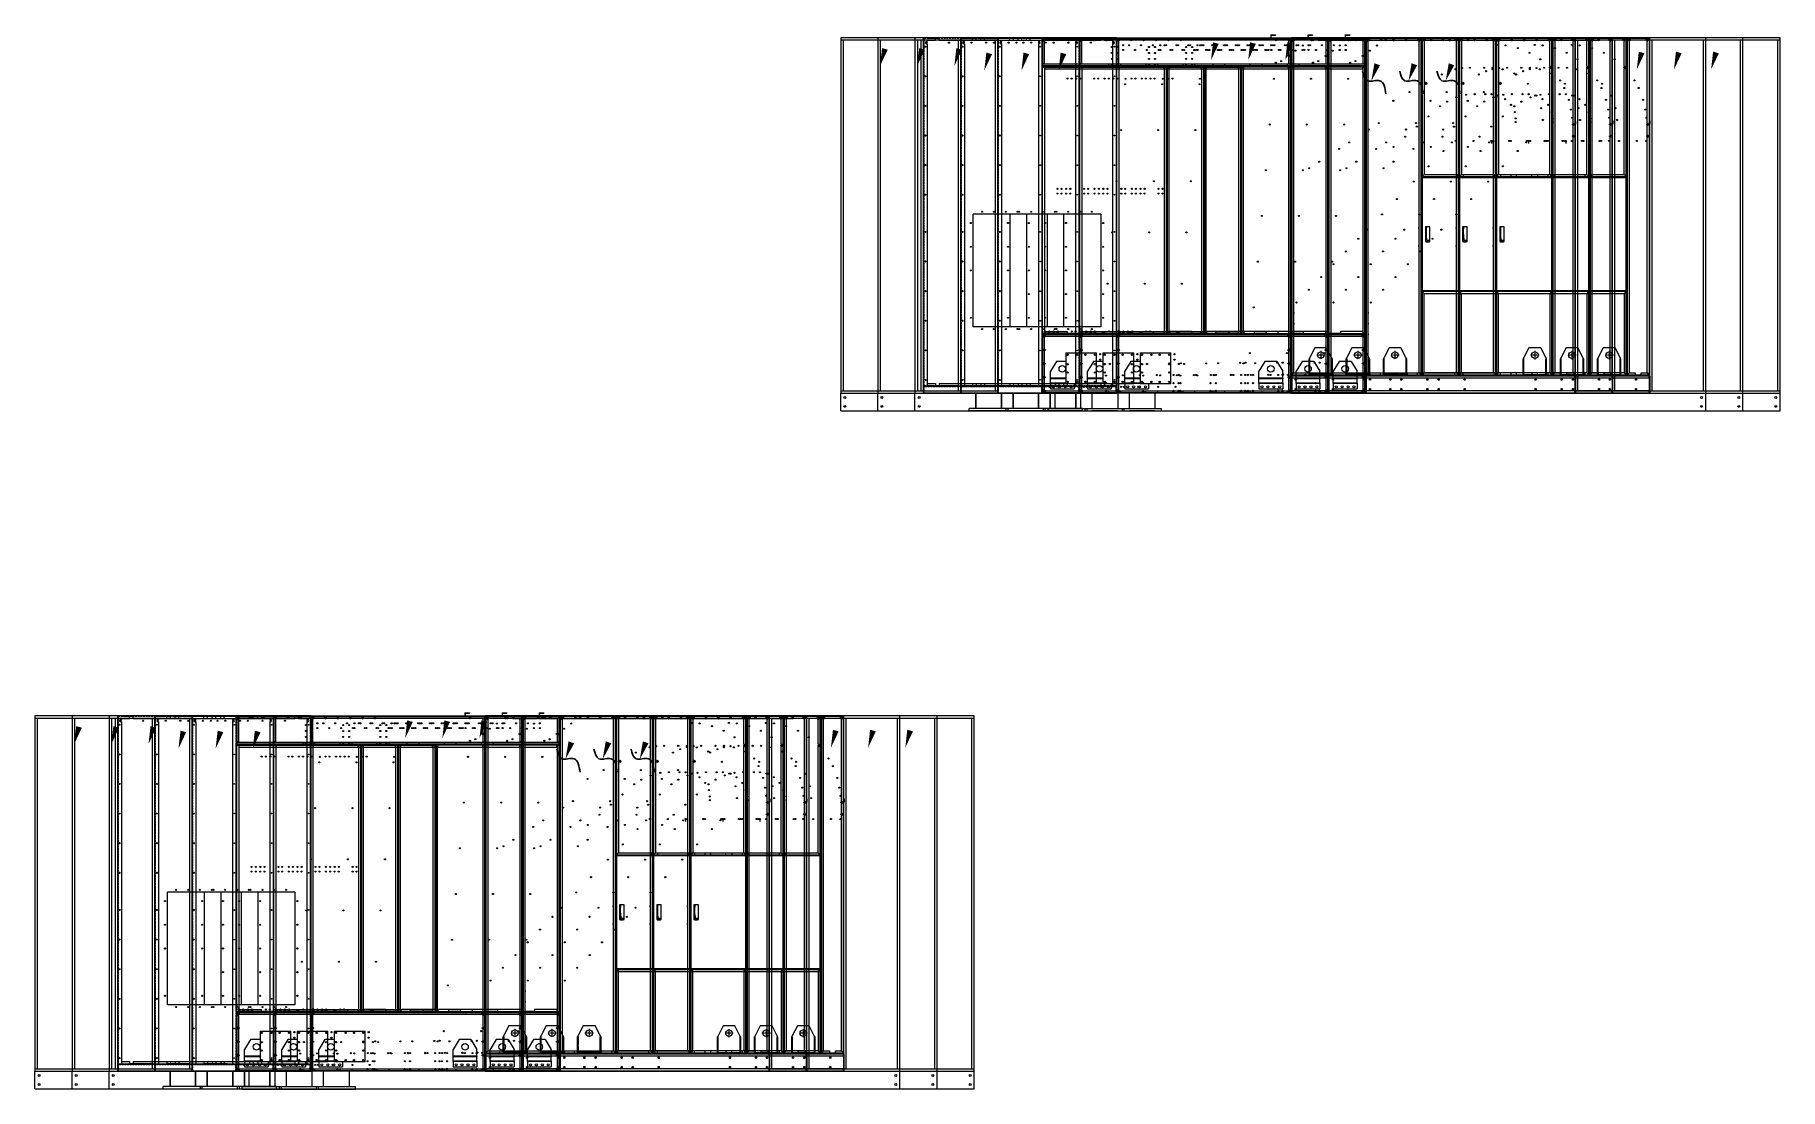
# Model space of a CAD drawing. Header units: millimetres. Extents: x -662366 to 32042, y -139401 to 24090.
# Drawn here: x -662366 to -647639, y -139401 to -130500 of the extents above.
import ezdxf

# ---------------------------------------------------------------- set-up
doc = ezdxf.new("R2010")
doc.units = ezdxf.units.MM
for name, pattern in [('DASHDOT', [18.5, 12, -3, 0.5, -3]), ('DASHED', [15, 12, -3]), ('HIDDEN', [0.375, 0.25, -0.125])]:
    doc.linetypes.add(name, pattern=pattern)
doc.layers.add('냉각탑_dim', color=1, linetype='Continuous')
doc.layers.add('숨은선', color=5, linetype='HIDDEN')

# ---------------------------------------------------------------- blocks, each defined once
blk = doc.blocks.new('457536')
at = {"color": 7, "lineweight": 5}
for p, q in [((114592.520962, 89152.297332), (114550.020962, 89069.297332)), ((114692.520962, 89152.297332), (114592.520962, 89152.297332)), ((114735.020962, 89069.297332), (114692.520962, 89152.297332)), ((114542.520962, 89059.297332), (114542.520962, 88929.797332)), ((114742.520962, 88929.797332), (114742.520962, 89059.297332)), ((114550.020962, 88922.297332), (114735.020962, 88922.297332))]:
    blk.add_line(p, q, dxfattribs=at)
at = {"color": 7, "linetype": 'DASHDOT', "lineweight": 5}
for p, q in [((114642.520962, 89126.047332), (114642.520962, 89054.547332)), ((114678.270962, 89090.297332), (114606.770962, 89090.297332))]:
    blk.add_line(p, q, dxfattribs=at)
at = {"color": 7, "lineweight": 5, "ltscale": 0.09375}
for p, q in [((114542.520962, 89059.297332), (114550.020962, 89059.297332)), ((114742.520962, 89059.297332), (114735.020962, 89059.297332)), ((114550.020962, 88929.797332), (114542.520962, 88929.797332)), ((114550.020962, 88922.297332), (114550.020962, 88929.797332)), ((114735.020962, 88929.797332), (114742.520962, 88929.797332)), ((114735.020962, 88922.297332), (114735.020962, 88929.797332))]:
    blk.add_line(p, q, dxfattribs=at)
at = {"color": 7, "linetype": 'DASHED', "lineweight": 5}
for p, q in [((114548.520962, 89059.297332), (114548.520962, 88929.797332)), ((114736.520962, 88929.797332), (114736.520962, 89059.297332)), ((114550.020962, 88928.297332), (114735.020962, 88928.297332))]:
    blk.add_line(p, q, dxfattribs=at)
at = {"color": 7, "lineweight": 5, "ltscale": 0.125}
for p, q in [((114550.020962, 89059.297332), (114550.020962, 89069.297332)), ((114735.020962, 89069.297332), (114735.020962, 89059.297332))]:
    blk.add_line(p, q, dxfattribs=at)
at = {"color": 7, "linetype": 'DASHED', "lineweight": 5, "ltscale": 0.075}
for p, q in [((114558.520962, 88928.297332), (114558.520962, 88922.297332)), ((114576.520962, 88928.297332), (114576.520962, 88922.297332)), ((114608.520962, 88928.297332), (114608.520962, 88922.297332)), ((114626.520962, 88928.297332), (114626.520962, 88922.297332)), ((114658.520962, 88928.297332), (114658.520962, 88922.297332)), ((114676.520962, 88928.297332), (114676.520962, 88922.297332)), ((114708.520962, 88928.297332), (114708.520962, 88922.297332)), ((114726.520962, 88928.297332), (114726.520962, 88922.297332))]:
    blk.add_line(p, q, dxfattribs=at)
at = {"color": 7, "lineweight": 5}
blk.add_circle((114642.520962, 89090.297332), 27.5, dxfattribs=at)
blk = doc.blocks.new('1')
at = {"lineweight": 20}
for p, q in [((13226, 13878), (11528, 13878)), ((11528, 13878), (11528, 10878)), ((12228, 13858), (11528, 13858)), ((11548, 13858), (11548, 10898)), ((12208, 10898), (12208, 13858)), ((12228, 13878), (12228, 10940)), ((13226, 13878), (13226, 10940)), ((18828, 13878), (17728, 13878)), ((18828, 13858), (17728, 13858)), ((18808, 10898), (18808, 13858)), ((18828, 10878), (18828, 13878)), ((13096, 12390), (12646, 12390)), ((12646, 11440), (12646, 12390)), ((13096, 12390), (13096, 11440)), ((13096, 11440), (12646, 11440)), ((12228, 10940), (13226, 10940)), ((12526, 10940), (12326, 10940)), ((11528, 10898), (12228, 10898)), ((11528, 10878), (12228, 10878)), ((17728, 10898), (18828, 10898)), ((17728, 10878), (18828, 10878)), ((11528, 10729), (18828, 10729))]:
    blk.add_line(p, q, dxfattribs=at)
at = {"color": 0, "lineweight": 20}
for p, q in [((13228, 13878), (12228, 13878)), ((12228, 10878), (12228, 13878)), ((13228, 13878), (13228, 13874)), ((17019, 13008), (17019, 12987)), ((11528, 10730), (11528, 10878)), ((13232, 10878), (12228, 10878)), ((17728, 10878), (17724, 10878)), ((18828, 10729), (18828, 10878))]:
    blk.add_line(p, q, dxfattribs=at)
at = {"color": 5, "lineweight": 20}
for p, q in [((12253, 13848), (12258, 13848)), ((12258, 13858), (12258, 13848)), ((12258, 13858), (12328, 13858)), ((12258, 13858), (12328, 13858)), ((12328, 13858), (12328, 13878)), ((12328, 13876), (12358, 13876)), ((12358, 13858), (12358, 13878)), ((12358, 13858), (12712, 13858)), ((12712, 13858), (12712, 13878)), ((12712, 13876), (12742, 13876)), ((12742, 13858), (12742, 13878)), ((12742, 13858), (13096, 13858)), ((13096, 13858), (13096, 13878)), ((13096, 13876), (13126, 13876)), ((13126, 13858), (13126, 13878)), ((13126, 13858), (13196, 13858)), ((13196, 13858), (13196, 13848)), ((13202, 13848), (13196, 13848)), ((12253, 13828), (12258, 13828)), ((12258, 13828), (12258, 10940)), ((13196, 13828), (13196, 10940)), ((13202, 13828), (13196, 13828)), ((12258, 10960), (12328, 10960)), ((12328, 10960), (12328, 10940)), ((12328, 10942), (12358, 10942)), ((12358, 10960), (12712, 10960)), ((12358, 10960), (12358, 10940)), ((12712, 10960), (12712, 10940)), ((12712, 10942), (12742, 10942)), ((12742, 10960), (13096, 10960)), ((12742, 10960), (12742, 10940)), ((13096, 10960), (13096, 10940)), ((13096, 10942), (13126, 10942)), ((13126, 10960), (13196, 10960)), ((13126, 10960), (13126, 10940))]:
    blk.add_line(p, q, dxfattribs=at)
at = {"color": 7, "lineweight": 20, "ltscale": 0.001111}
for p, q in [((13230, 13874), (13228, 13874)), ((13232, 13858), (13232, 13856)), ((15197, 13904), (15197, 13902)), ((15328, 13874), (15326, 13874)), ((16430, 13874), (16432, 13874)), ((17532, 13874), (17534, 13874)), ((15328, 13839), (15330, 13839)), ((15328, 13836), (15330, 13836)), ((16432, 13841), (16430, 13841)), ((16432, 13838), (16430, 13838)), ((16430, 13836), (16432, 13836)), ((17534, 13841), (17532, 13841)), ((17534, 13838), (17532, 13838)), ((13228, 13641), (13230, 13641)), ((13232, 13660), (13232, 13658)), ((13778, 13638), (13778, 13636)), ((13789, 13638), (13789, 13636)), ((13793, 13636), (13793, 13638)), ((13795, 13636), (13795, 13638)), ((13796, 13638), (13796, 13636)), ((13892, 13638), (13892, 13636)), ((13894, 13636), (13894, 13638)), ((13896, 13636), (13896, 13638)), ((13945, 13638), (13945, 13636)), ((13947, 13638), (13947, 13636)), ((14278, 13632), (14280, 13632)), ((14278, 13605), (14280, 13605)), ((14278, 13602), (14280, 13602)), ((14280, 13584), (14278, 13584)), ((15173, 13638), (15173, 13636)), ((15175, 13636), (15175, 13638)), ((15326, 13641), (15328, 13641)), ((17532, 13079), (17534, 13079)), ((17532, 13032), (17534, 13032)), ((17534, 13030), (17532, 13030)), ((17534, 13029), (17532, 13029)), ((17534, 13029), (17532, 13029)), ((17534, 13026), (17532, 13026)), ((17534, 12990), (17532, 12990)), ((17534, 12987), (17532, 12987)), ((17532, 12874), (17534, 12874)), ((17534, 12873), (17532, 12873)), ((17532, 12861), (17534, 12861)), ((17532, 12859), (17534, 12859)), ((17532, 12858), (17534, 12858)), ((17534, 12856), (17532, 12856)), ((17534, 12855), (17532, 12855)), ((17534, 12855), (17532, 12855)), ((17532, 12852), (17534, 12852)), ((17534, 12851), (17532, 12851)), ((17532, 12849), (17534, 12849)), ((17534, 12837), (17532, 12837)), ((17532, 12767), (17534, 12767)), ((17534, 12756), (17532, 12756)), ((17534, 12752), (17532, 12752)), ((17534, 12751), (17532, 12751)), ((17532, 12239), (17534, 12239)), ((17534, 12238), (17532, 12238)), ((17532, 12238), (17534, 12238)), ((17534, 12236), (17532, 12236)), ((16432, 12168), (16430, 12168)), ((16432, 12163), (16430, 12163)), ((16430, 12143), (16432, 12143)), ((16432, 12093), (16430, 12093)), ((16470, 12159), (16470, 12157)), ((16494, 12157), (16494, 12159)), ((17534, 12168), (17532, 12168)), ((17534, 12163), (17532, 12163)), ((17532, 12143), (17534, 12143)), ((17534, 12093), (17532, 12093)), ((16430, 11709), (16432, 11709)), ((16818, 11740), (16818, 11742)), ((16823, 11740), (16823, 11742)), ((16838, 11742), (16838, 11740)), ((16898, 11740), (16898, 11742)), ((16914, 11742), (16914, 11740)), ((16918, 11742), (16918, 11740)), ((13230, 11374), (13228, 11374)), ((13232, 11358), (13232, 11356)), ((13247, 11378), (13247, 11380)), ((13250, 11378), (13250, 11380)), ((15328, 11374), (15326, 11374)), ((16430, 11334), (16432, 11334)), ((16430, 11329), (16432, 11329)), ((16430, 11314), (16432, 11314)), ((16432, 11224), (16430, 11224)), ((16432, 11209), (16430, 11209)), ((16432, 11204), (16430, 11204)), ((17534, 11337), (17532, 11337)), ((17534, 11336), (17532, 11336)), ((17532, 11334), (17534, 11334)), ((17532, 11329), (17534, 11329)), ((17532, 11314), (17534, 11314)), ((17534, 11224), (17532, 11224)), ((17534, 11209), (17532, 11209)), ((17534, 11204), (17532, 11204)), ((17534, 11204), (17532, 11204)), ((17534, 11199), (17532, 11199)), ((17532, 11189), (17534, 11189)), ((17532, 11184), (17534, 11184)), ((17534, 11049), (17532, 11049)), ((13232, 10900), (13232, 10898)), ((17534, 11044), (17532, 11044)), ((13228, 10881), (13230, 10881)), ((15326, 10881), (15328, 10881))]:
    blk.add_line(p, q, dxfattribs=at)
at = {"color": 7, "lineweight": 20, "ltscale": 0.010278}
for p, q in [((13228, 13874), (13228, 13856)), ((13230, 13856), (13230, 13874)), ((15325, 13856), (15325, 13874)), ((15326, 13874), (15326, 13856)), ((15328, 13856), (15328, 13874)), ((13228, 13660), (13228, 13641)), ((13230, 13641), (13230, 13660)), ((13250, 13636), (13232, 13636)), ((13232, 13634), (13250, 13634)), ((13232, 13632), (13250, 13632)), ((14275, 13636), (14257, 13636)), ((14257, 13634), (14275, 13634)), ((14257, 13632), (14275, 13632)), ((14302, 13636), (14284, 13636)), ((14284, 13634), (14302, 13634)), ((14284, 13632), (14302, 13632)), ((15325, 13636), (15307, 13636)), ((15307, 13634), (15325, 13634)), ((15307, 13632), (15325, 13632)), ((15325, 13641), (15325, 13660)), ((15326, 13660), (15326, 13641)), ((15328, 13641), (15328, 13660)), ((13228, 11374), (13228, 11356)), ((13230, 11356), (13230, 11374)), ((13250, 11381), (13232, 11381)), ((13232, 11380), (13250, 11380)), ((14275, 11381), (14257, 11381)), ((14257, 11380), (14275, 11380)), ((14302, 11381), (14284, 11381)), ((14284, 11380), (14302, 11380)), ((15325, 11381), (15307, 11381)), ((15307, 11380), (15325, 11380)), ((15325, 11356), (15325, 11374)), ((15326, 11374), (15326, 11356)), ((15328, 11356), (15328, 11374)), ((13228, 10900), (13228, 10881)), ((13230, 10881), (13230, 10900)), ((15325, 10881), (15325, 10900)), ((15326, 10900), (15326, 10881)), ((15328, 10881), (15328, 10900))]:
    blk.add_line(p, q, dxfattribs=at)
at = {"color": 7, "lineweight": 20, "ltscale": 0.001944}
for p, q in [((13228, 13856), (13232, 13856)), ((13232, 13874), (13232, 13878)), ((15325, 13874), (15325, 13878)), ((15328, 13856), (15325, 13856)), ((13228, 13660), (13232, 13660)), ((13232, 13641), (13232, 13638)), ((15328, 13660), (15325, 13660)), ((15325, 13641), (15325, 13638)), ((13228, 11356), (13232, 11356)), ((13232, 11374), (13232, 11378)), ((15325, 11374), (15325, 11378)), ((15328, 11356), (15325, 11356)), ((13228, 10900), (13232, 10900)), ((15328, 10900), (15325, 10900)), ((13232, 10881), (13232, 10878)), ((15325, 10881), (15325, 10878))]:
    blk.add_line(p, q, dxfattribs=at)
at = {"color": 7, "lineweight": 20, "ltscale": 0.108889}
for p, q in [((13228, 13856), (13228, 13660)), ((13232, 13856), (13232, 13660)), ((15325, 13660), (15325, 13856)), ((15328, 13660), (15328, 13856))]:
    blk.add_line(p, q, dxfattribs=at)
at = {"color": 7, "lineweight": 20, "ltscale": 0.000833333}
for p, q in [((13232, 13874), (13230, 13874)), ((15325, 13874), (15326, 13874)), ((15330, 13876), (15330, 13874)), ((15334, 13878), (15332, 13878)), ((15332, 13874), (15332, 13876)), ((15332, 13876), (15334, 13876)), ((15334, 13874), (15332, 13874)), ((16429, 13878), (16427, 13878)), ((16427, 13874), (16427, 13876)), ((16427, 13876), (16429, 13876)), ((16427, 13874), (16429, 13874)), ((16429, 13876), (16429, 13874)), ((16430, 13874), (16430, 13876)), ((16432, 13876), (16432, 13874)), ((16436, 13878), (16434, 13878)), ((16434, 13874), (16434, 13876)), ((16434, 13876), (16436, 13876)), ((16436, 13874), (16434, 13874)), ((17531, 13878), (17529, 13878)), ((17529, 13876), (17531, 13876)), ((17529, 13874), (17529, 13876)), ((17529, 13874), (17531, 13874)), ((17529, 13874), (17531, 13874)), ((17531, 13876), (17531, 13874)), ((17532, 13874), (17532, 13876)), ((17534, 13876), (17534, 13874)), ((17538, 13878), (17536, 13878)), ((17536, 13874), (17536, 13876)), ((17536, 13876), (17538, 13876)), ((17538, 13874), (17536, 13874)), ((17536, 13874), (17538, 13874)), ((17727, 13878), (17725, 13878)), ((17725, 13876), (17727, 13876)), ((17725, 13874), (17725, 13876)), ((17725, 13874), (17727, 13874)), ((17727, 13876), (17727, 13874)), ((17728, 13874), (17728, 13876)), ((13232, 13641), (13230, 13641)), ((13232, 13632), (13232, 13634)), ((14275, 13632), (14275, 13634)), ((14284, 13632), (14284, 13634)), ((15325, 13641), (15326, 13641)), ((15325, 13632), (15325, 13634)), ((16432, 12707), (16432, 12705)), ((16434, 12705), (16434, 12707)), ((16436, 12705), (16434, 12705)), ((16434, 12704), (16436, 12704)), ((17529, 12707), (17529, 12705)), ((17531, 12705), (17529, 12705)), ((17529, 12704), (17531, 12704)), ((17531, 12707), (17531, 12705)), ((17532, 12705), (17532, 12707)), ((16432, 11738), (16432, 11736)), ((16436, 11740), (16434, 11740)), ((16434, 11736), (16434, 11738)), ((16434, 11738), (16436, 11738)), ((17531, 11740), (17529, 11740)), ((17529, 11738), (17531, 11738)), ((17531, 11738), (17531, 11736)), ((17532, 11736), (17532, 11738)), ((13232, 11374), (13230, 11374)), ((13232, 11383), (13232, 11381)), ((15325, 11383), (15325, 11381)), ((15325, 11374), (15326, 11374)), ((15330, 11033), (15330, 11031)), ((15332, 11031), (15332, 11033)), ((15334, 11031), (15332, 11031)), ((15332, 11030), (15334, 11030)), ((15334, 11023), (15335, 11023)), ((16427, 11033), (16427, 11031)), ((16429, 11031), (16427, 11031)), ((16427, 11030), (16429, 11030)), ((16429, 11033), (16429, 11031)), ((16430, 11031), (16430, 11033)), ((16432, 11033), (16432, 11031)), ((16434, 11031), (16434, 11033)), ((16436, 11031), (16434, 11031)), ((16434, 11030), (16436, 11030)), ((17531, 11031), (17529, 11031)), ((17529, 11030), (17531, 11030)), ((17531, 11033), (17531, 11031)), ((17532, 11031), (17532, 11033)), ((17534, 11033), (17534, 11031)), ((17536, 11031), (17536, 11033)), ((17538, 11031), (17536, 11031)), ((17536, 11030), (17538, 11030)), ((17725, 11023), (17724, 11023)), ((17725, 11033), (17725, 11031)), ((17727, 11031), (17725, 11031)), ((17725, 11030), (17727, 11030)), ((17727, 11033), (17727, 11031)), ((17728, 11031), (17728, 11033)), ((13232, 10881), (13230, 10881)), ((15325, 10881), (15326, 10881)), ((15334, 10882), (15335, 10882)), ((17725, 10882), (17724, 10882))]:
    blk.add_line(p, q, dxfattribs=at)
at = {"color": 7, "lineweight": 20}
for p, q in [((13232, 13878), (15325, 13878)), ((13232, 13874), (15325, 13874)), ((15191, 13858), (13781, 13858)), ((15330, 13874), (15330, 11033)), ((16427, 13878), (15334, 13878)), ((15334, 13874), (15334, 11033)), ((16427, 13874), (15334, 13874)), ((15350, 13848), (15350, 11050)), ((16410, 11050), (16410, 13849)), ((16427, 11033), (16427, 13874)), ((16430, 11033), (16430, 13874)), ((16432, 13874), (16432, 12707)), ((17529, 13878), (16436, 13878)), ((16436, 13874), (16436, 12707)), ((17529, 13874), (16436, 13874)), ((16452, 13849), (16452, 12724)), ((17529, 12707), (17529, 13874)), ((17532, 12707), (17532, 13874)), ((17534, 13874), (17534, 11033)), ((17538, 13874), (17538, 11033)), ((17554, 13849), (17554, 11050)), ((17725, 11033), (17725, 13874)), ((17728, 11033), (17728, 13874)), ((17748, 10898), (17748, 13858)), ((13228, 11383), (13228, 13632)), ((15325, 13638), (13232, 13638)), ((13232, 11383), (13232, 13632)), ((13248, 13632), (13248, 11409)), ((13250, 13636), (14257, 13636)), ((13250, 13632), (14257, 13632)), ((13250, 13616), (14257, 13616)), ((14258, 13632), (14258, 11383)), ((14275, 13632), (14275, 11383)), ((14278, 13632), (14278, 11383)), ((14280, 13632), (14280, 11383)), ((14284, 13632), (14284, 11383)), ((14300, 11383), (14300, 13632)), ((15307, 13636), (14302, 13636)), ((15307, 13632), (14302, 13632)), ((14302, 13616), (15307, 13616)), ((15308, 13632), (15308, 11383)), ((15325, 11383), (15325, 13632)), ((15328, 11383), (15328, 13632)), ((17708, 11050), (17708, 13039)), ((16432, 12700), (16432, 11744)), ((17530, 12702), (16434, 12702)), ((16436, 12704), (17529, 12704)), ((17529, 12698), (16436, 12698)), ((16436, 12698), (16436, 11745)), ((17529, 11745), (17529, 12698)), ((17532, 11744), (17532, 12700)), ((16434, 11742), (17530, 11742)), ((16436, 11745), (17529, 11745)), ((17529, 11740), (16436, 11740)), ((17529, 11736), (16436, 11736)), ((16452, 11720), (17512, 11720)), ((13232, 11378), (15325, 11378)), ((13232, 11374), (15325, 11374)), ((14257, 11380), (13250, 11380)), ((15297, 11358), (13259, 11358)), ((14302, 11380), (15307, 11380)), ((15332, 11029), (17728, 11029)), ((15332, 11028), (17728, 11028)), ((15334, 11030), (16427, 11030)), ((17724, 11023), (15335, 11023)), ((15335, 11008), (17724, 11008)), ((16436, 11030), (17529, 11030)), ((15325, 10878), (13232, 10878)), ((13335, 10878), (13335, 10750)), ((13552, 10878), (13552, 10750)), ((17724, 10898), (15335, 10898)), ((15335, 10882), (17724, 10882)), ((15335, 10878), (17724, 10878)), ((13278, 10750), (13608, 10750)), ((13278, 10728), (13278, 10750)), ((13278, 10728), (13608, 10728)), ((13551, 10728), (13335, 10728)), ((13608, 10728), (13608, 10750))]:
    blk.add_line(p, q, dxfattribs=at)
at = {"color": 7, "lineweight": 20, "ltscale": 0.009167}
for p, q in [((13232, 13874), (13232, 13858)), ((15308, 13856), (15325, 13856)), ((15325, 13858), (15325, 13874)), ((13248, 13660), (13232, 13660)), ((13232, 13658), (13232, 13641)), ((13788, 13658), (13788, 13641)), ((13888, 13658), (13888, 13641)), ((14668, 13658), (14668, 13641)), ((14768, 13658), (14768, 13641)), ((15308, 13660), (15325, 13660)), ((15325, 13641), (15325, 13658)), ((13232, 11374), (13232, 11358)), ((15325, 11358), (15325, 11374)), ((13232, 10898), (13232, 10881)), ((13788, 10898), (13788, 10881)), ((13888, 10898), (13888, 10881)), ((14668, 10898), (14668, 10881)), ((14768, 10898), (14768, 10881)), ((15325, 10881), (15325, 10898))]:
    blk.add_line(p, q, dxfattribs=at)
at = {"color": 7, "lineweight": 20, "ltscale": 0.003611}
blk.add_line((13238, 13858), (13232, 13858), dxfattribs=at)
at = {"color": 7, "lineweight": 20, "ltscale": 0.003723}
blk.add_line((13232, 13856), (13239, 13856), dxfattribs=at)
at = {"color": 7, "lineweight": 20, "ltscale": 0.104444}
blk.add_line((13248, 13660), (13248, 13848), dxfattribs=at)
at = {"color": 7, "lineweight": 20, "ltscale": 0.046667}
for p, q in [((13342, 13858), (13258, 13858)), ((13446, 13858), (13362, 13858)), ((13657, 13858), (13573, 13858)), ((13761, 13858), (13677, 13858))]:
    blk.add_line(p, q, dxfattribs=at)
at = {"color": 7, "lineweight": 20, "ltscale": 0.048333}
blk.add_line((13553, 13858), (13466, 13858), dxfattribs=at)
at = {"color": 7, "lineweight": 20, "ltscale": 0.0125}
for p, q in [((15157, 13900), (15157, 13878)), ((15159, 13900), (15159, 13878))]:
    blk.add_line(p, q, dxfattribs=at)
at = {"color": 7, "lineweight": 20, "ltscale": 0.020278}
for p, q in [((15160, 13904), (15197, 13904)), ((15160, 13902), (15197, 13902))]:
    blk.add_line(p, q, dxfattribs=at)
at = {"color": 7, "lineweight": 20, "ltscale": 0.063333}
blk.add_line((15325, 13858), (15211, 13858), dxfattribs=at)
at = {"color": 7, "lineweight": 20, "ltscale": 0.066606}
blk.add_line((15308, 13856), (15308, 13736), dxfattribs=at)
at = {"color": 7, "lineweight": 20, "ltscale": 0.003944}
blk.add_line((15325, 13878), (15332, 13878), dxfattribs=at)
at = {"color": 7, "lineweight": 20, "ltscale": 0.003056}
blk.add_line((15325, 13874), (15330, 13874), dxfattribs=at)
at = {"color": 7, "lineweight": 20, "ltscale": 0.000888889}
for p, q in [((15330, 13876), (15332, 13876)), ((15330, 13874), (15332, 13874)), ((15332, 13878), (15332, 13876)), ((15334, 13878), (15334, 13876)), ((16427, 13878), (16427, 13876)), ((16429, 13878), (16429, 13876)), ((16430, 13876), (16429, 13876)), ((16430, 13874), (16429, 13874)), ((16432, 13876), (16434, 13876)), ((16432, 13874), (16434, 13874)), ((16434, 13878), (16434, 13876)), ((16436, 13878), (16436, 13876)), ((17529, 13878), (17529, 13876)), ((17531, 13878), (17531, 13876)), ((17532, 13876), (17531, 13876)), ((17532, 13874), (17531, 13874)), ((17534, 13876), (17536, 13876)), ((17534, 13874), (17536, 13874)), ((17536, 13878), (17536, 13876)), ((17538, 13878), (17538, 13876)), ((17725, 13878), (17725, 13876)), ((17727, 13878), (17727, 13876)), ((17728, 13876), (17727, 13876)), ((17728, 13874), (17727, 13874)), ((13232, 13636), (13232, 13634)), ((14275, 13634), (14275, 13636)), ((14284, 13636), (14284, 13634)), ((15325, 13634), (15325, 13636)), ((17728, 13151), (17730, 13151)), ((16432, 12707), (16434, 12707)), ((16432, 12705), (16434, 12705)), ((16434, 12704), (16434, 12705)), ((16436, 12704), (16436, 12705)), ((17529, 12704), (17529, 12705)), ((17532, 12707), (17531, 12707)), ((17532, 12705), (17531, 12705)), ((17531, 12704), (17531, 12705)), ((16432, 11738), (16434, 11738)), ((16432, 11736), (16434, 11736)), ((16434, 11740), (16434, 11738)), ((17529, 11740), (17529, 11738)), ((17531, 11740), (17531, 11738)), ((17532, 11738), (17531, 11738)), ((17532, 11736), (17531, 11736)), ((13232, 11381), (13232, 11380)), ((13250, 11383), (13248, 11383)), ((14275, 11380), (14275, 11381)), ((14284, 11381), (14284, 11380)), ((15308, 11383), (15307, 11383)), ((15325, 11380), (15325, 11381)), ((15330, 11033), (15332, 11033)), ((15330, 11031), (15332, 11031)), ((15332, 11030), (15332, 11031)), ((15332, 11029), (15332, 11028)), ((15334, 11030), (15334, 11031)), ((16427, 11030), (16427, 11031)), ((16430, 11033), (16429, 11033)), ((16429, 11030), (16429, 11031)), ((16430, 11031), (16429, 11031)), ((16432, 11031), (16434, 11031)), ((16434, 11030), (16434, 11031)), ((17529, 11030), (17529, 11031)), ((17531, 11030), (17531, 11031)), ((17532, 11031), (17531, 11031)), ((17534, 11033), (17536, 11033)), ((17534, 11031), (17536, 11031)), ((17536, 11030), (17536, 11031)), ((17538, 11030), (17538, 11031)), ((17725, 11030), (17725, 11031)), ((17728, 11033), (17727, 11033)), ((17727, 11030), (17727, 11031)), ((17728, 11031), (17727, 11031)), ((17728, 11029), (17728, 11028))]:
    blk.add_line(p, q, dxfattribs=at)
at = {"color": 7, "lineweight": 20, "ltscale": 0.000833349}
for p, q in [((15332, 13874), (15334, 13874)), ((16434, 13874), (16436, 13874))]:
    blk.add_line(p, q, dxfattribs=at)
at = {"color": 7, "lineweight": 20, "ltscale": 0.001722}
for p, q in [((15334, 13874), (15334, 13878)), ((16436, 13874), (16436, 13878)), ((17538, 13874), (17538, 13878)), ((13232, 13632), (13228, 13632)), ((13250, 13632), (13250, 13636)), ((14257, 13632), (14257, 13636)), ((14275, 13632), (14278, 13632)), ((14280, 13632), (14284, 13632)), ((14302, 13636), (14302, 13632)), ((15307, 13636), (15307, 13632)), ((15328, 13632), (15325, 13632)), ((16436, 12707), (16432, 12707)), ((16436, 12707), (16436, 12704)), ((17529, 12707), (17532, 12707)), ((16436, 11736), (16436, 11740)), ((13232, 11383), (13228, 11383)), ((13250, 11383), (13250, 11380)), ((14257, 11383), (14257, 11380)), ((14275, 11383), (14278, 11383)), ((14280, 11383), (14284, 11383)), ((14302, 11380), (14302, 11383)), ((15307, 11380), (15307, 11383)), ((15328, 11383), (15325, 11383)), ((15334, 11033), (15330, 11033)), ((15334, 11033), (15334, 11030)), ((16427, 11033), (16430, 11033)), ((16436, 11033), (16432, 11033)), ((16436, 11033), (16436, 11030)), ((17529, 11033), (17532, 11033)), ((17538, 11033), (17534, 11033)), ((17538, 11033), (17538, 11030)), ((17725, 11033), (17728, 11033))]:
    blk.add_line(p, q, dxfattribs=at)
at = {"color": 7, "lineweight": 20, "ltscale": 0.007922}
blk.add_line((15344, 13864), (15334, 13874), dxfattribs=at)
blk.add_line((15344, 13864), (15334, 13874), dxfattribs=at)
at = {"color": 7, "lineweight": 20, "ltscale": 0.072222}
for p, q in [((15491, 13858), (15361, 13858)), ((13428, 11006), (13298, 11006)), ((13428, 10999), (13298, 10999)), ((13428, 10964), (13298, 10964)), ((13428, 10961), (13298, 10961))]:
    blk.add_line(p, q, dxfattribs=at)
at = {"color": 7, "lineweight": 20, "ltscale": 0.024722}
blk.add_line((15555, 13858), (15511, 13858), dxfattribs=at)
at = {"color": 7, "lineweight": 20, "ltscale": 0.105556}
for p, q in [((15575, 13858), (15765, 13858)), ((15785, 13858), (15975, 13858)), ((15995, 13858), (16185, 13858)), ((16395, 13858), (16205, 13858)), ((16657, 13858), (16467, 13858)), ((16677, 13858), (16867, 13858)), ((16887, 13858), (17077, 13858)), ((17097, 13858), (17287, 13858)), ((17497, 13858), (17307, 13858))]:
    blk.add_line(p, q, dxfattribs=at)
at = {"color": 7, "lineweight": 20, "ltscale": 0.010045}
for p, q in [((16415, 13862), (16427, 13874)), ((16415, 13862), (16427, 13874)), ((16448, 13862), (16436, 13874)), ((16448, 13862), (16436, 13874)), ((17517, 13862), (17529, 13874)), ((17517, 13862), (17529, 13874)), ((17550, 13862), (17538, 13874)), ((17550, 13862), (17538, 13874)), ((17713, 13862), (17725, 13874)), ((17713, 13862), (17725, 13874))]:
    blk.add_line(p, q, dxfattribs=at)
at = {"color": 7, "lineweight": 20, "ltscale": 0.000833318}
blk.add_line((16427, 13874), (16429, 13874), dxfattribs=at)
at = {"color": 7, "lineweight": 20, "ltscale": 0.002889}
for p, q in [((16429, 13878), (16434, 13878)), ((17531, 13878), (17536, 13878))]:
    blk.add_line(p, q, dxfattribs=at)
at = {"color": 7, "lineweight": 20, "ltscale": 0.00315}
for p, q in [((16665, 13859), (16670, 13859)), ((16875, 13859), (16880, 13859))]:
    blk.add_line(p, q, dxfattribs=at)
at = {"color": 7, "lineweight": 20, "ltscale": 0.003136}
for p, q in [((16665, 13857), (16670, 13857)), ((16875, 13857), (16880, 13857))]:
    blk.add_line(p, q, dxfattribs=at)
at = {"color": 7, "lineweight": 20, "ltscale": 0.001812}
for p, q in [((16666, 13855), (16669, 13855)), ((16876, 13855), (16879, 13855))]:
    blk.add_line(p, q, dxfattribs=at)
at = {"color": 7, "lineweight": 20, "ltscale": 0.002485}
blk.add_line((17085, 13855), (17085, 13860), dxfattribs=at)
at = {"color": 7, "lineweight": 20, "ltscale": 0.11685}
blk.add_line((17512, 13639), (17512, 13849), dxfattribs=at)
at = {"color": 7, "lineweight": 20, "ltscale": 0.104333}
for p, q in [((17725, 13878), (17538, 13878)), ((17725, 13874), (17538, 13874)), ((17538, 11030), (17725, 11030))]:
    blk.add_line(p, q, dxfattribs=at)
at = {"color": 7, "lineweight": 20, "ltscale": 0.068889}
blk.add_line((17693, 13858), (17569, 13858), dxfattribs=at)
at = {"color": 7, "lineweight": 20, "ltscale": 0.383698}
blk.add_line((17708, 13158), (17708, 13849), dxfattribs=at)
at = {"color": 7, "lineweight": 20, "ltscale": 0.001843}
blk.add_line((14359, 13814), (14359, 13817), dxfattribs=at)
at = {"color": 7, "lineweight": 20, "ltscale": 0.00282}
for p, q in [((15307, 13729), (15303, 13726)), ((15368, 13773), (15364, 13770)), ((15429, 13817), (15425, 13814)), ((15247, 13685), (15242, 13682))]:
    blk.add_line(p, q, dxfattribs=at)
at = {"color": 7, "lineweight": 20, "ltscale": 0.03146}
blk.add_line((15308, 13716), (15308, 13660), dxfattribs=at)
at = {"color": 7, "lineweight": 20, "ltscale": 0.001373}
for p, q in [((15328, 13761), (15330, 13762)), ((15330, 13729), (15328, 13727)), ((15330, 13725), (15328, 13724))]:
    blk.add_line(p, q, dxfattribs=at)
at = {"color": 7, "lineweight": 20, "ltscale": 0.309167}
for p, q in [((13232, 13658), (13788, 13658)), ((13788, 13641), (13232, 13641)), ((14768, 13658), (15325, 13658)), ((15325, 13641), (14768, 13641)), ((13788, 10881), (13232, 10881)), ((15325, 10881), (14768, 10881))]:
    blk.add_line(p, q, dxfattribs=at)
at = {"color": 7, "lineweight": 20, "ltscale": 0.009389}
for p, q in [((13248, 13632), (13232, 13632)), ((13250, 13632), (13250, 13616)), ((14257, 13616), (14257, 13632)), ((14275, 13632), (14258, 13632)), ((14300, 13632), (14284, 13632)), ((14302, 13616), (14302, 13632)), ((15307, 13616), (15307, 13632)), ((15308, 13632), (15325, 13632)), ((16732, 12707), (16732, 12724)), ((16782, 12724), (16782, 12707)), ((17182, 12724), (17182, 12707)), ((17232, 12707), (17232, 12724)), ((13232, 11383), (13248, 11383)), ((13438, 11400), (13438, 11383)), ((13538, 11400), (13538, 11383)), ((13968, 11400), (13968, 11383)), ((14068, 11400), (14068, 11383)), ((14257, 11383), (14257, 11400)), ((14258, 11383), (14275, 11383)), ((14300, 11383), (14284, 11383)), ((14302, 11400), (14302, 11383)), ((14490, 11400), (14490, 11383)), ((14590, 11400), (14590, 11383)), ((15018, 11400), (15018, 11383)), ((15118, 11400), (15118, 11383)), ((15307, 11400), (15307, 11383)), ((15308, 11383), (15325, 11383)), ((15630, 11050), (15630, 11033)), ((15680, 11050), (15680, 11033)), ((16080, 11050), (16080, 11033)), ((16130, 11050), (16130, 11033)), ((16732, 11050), (16732, 11033)), ((16782, 11033), (16782, 11050)), ((17182, 11050), (17182, 11033)), ((17232, 11033), (17232, 11050)), ((17606, 11050), (17606, 11033)), ((17656, 11033), (17656, 11050))]:
    blk.add_line(p, q, dxfattribs=at)
at = {"color": 7, "lineweight": 20, "ltscale": 0.055556}
for p, q in [((13888, 13641), (13788, 13641)), ((13888, 13641), (13788, 13641)), ((14768, 13641), (14668, 13641)), ((14768, 13641), (14668, 13641)), ((13538, 11383), (13438, 11383)), ((13538, 11383), (13438, 11383)), ((14068, 11383), (13968, 11383)), ((14490, 11383), (14590, 11383)), ((15018, 11383), (15118, 11383)), ((15118, 11383), (15018, 11383)), ((15208, 11146), (15108, 11146)), ((13888, 10881), (13788, 10881)), ((14768, 10881), (14668, 10881))]:
    blk.add_line(p, q, dxfattribs=at)
at = {"color": 7, "lineweight": 20, "ltscale": 0.433333}
for p, q in [((13888, 13658), (14668, 13658)), ((14668, 13641), (13888, 13641)), ((14668, 10881), (13888, 10881))]:
    blk.add_line(p, q, dxfattribs=at)
at = {"color": 7, "lineweight": 20, "ltscale": 0.00115}
for p, q in [((13928, 13638), (13928, 13636)), ((13930, 13638), (13930, 13636))]:
    blk.add_line(p, q, dxfattribs=at)
at = {"color": 7, "lineweight": 20, "ltscale": 0.497241}
blk.add_line((17512, 12724), (17512, 13619), dxfattribs=at)
at = {"color": 7, "lineweight": 20, "ltscale": 0.001525}
for p, q in [((17534, 13636), (17532, 13638)), ((17534, 13632), (17532, 13633)), ((17534, 13581), (17532, 13583))]:
    blk.add_line(p, q, dxfattribs=at)
at = {"color": 7, "lineweight": 20, "ltscale": 0.001266}
for p, q in [((16430, 13500), (16432, 13501)), ((16430, 13496), (16432, 13497)), ((16430, 13454), (16432, 13455))]:
    blk.add_line(p, q, dxfattribs=at)
at = {"color": 7, "lineweight": 20, "ltscale": 0.003197}
blk.add_line((16463, 13498), (16463, 13492), dxfattribs=at)
at = {"color": 7, "lineweight": 20, "ltscale": 0.001476}
for p, q in [((16432, 13193), (16430, 13191)), ((16432, 13189), (16430, 13187)), ((16432, 13140), (16430, 13138))]:
    blk.add_line(p, q, dxfattribs=at)
at = {"color": 7, "lineweight": 20, "ltscale": 0.044669}
blk.add_line((17708, 13058), (17708, 13139), dxfattribs=at)
at = {"color": 7, "lineweight": 20, "ltscale": 0.014944}
blk.add_line((17730, 13178), (17730, 13151), dxfattribs=at)
at = {"color": 7, "lineweight": 20, "ltscale": 0.001596}
for p, q in [((16432, 12765), (16430, 12763)), ((16432, 12760), (16430, 12758)), ((16432, 12710), (16430, 12708))]:
    blk.add_line(p, q, dxfattribs=at)
at = {"color": 7, "lineweight": 20, "ltscale": 0.001632}
blk.add_line((16432, 12705), (16430, 12703), dxfattribs=at)
at = {"color": 7, "lineweight": 20, "ltscale": 0.000750576}
for p, q in [((16432, 12700), (16434, 12700)), ((16434, 12702), (16434, 12700)), ((17530, 12702), (17530, 12700)), ((17532, 12700), (17531, 12700)), ((16432, 11744), (16434, 11744)), ((16434, 11742), (16434, 11743)), ((17530, 11742), (17530, 11743)), ((17532, 11744), (17531, 11744))]:
    blk.add_line(p, q, dxfattribs=at)
at = {"color": 7, "lineweight": 20, "ltscale": 0.000669596}
for p, q in [((16434, 12699), (16434, 12700)), ((17530, 12699), (17530, 12700)), ((16434, 11744), (16434, 11743)), ((17530, 11744), (17530, 11743))]:
    blk.add_line(p, q, dxfattribs=at)
at = {"color": 7, "lineweight": 20, "ltscale": 0.000360535}
for p, q in [((16434, 12700), (16434, 12700)), ((17530, 12700), (17531, 12700)), ((16434, 11744), (16434, 11744)), ((17530, 11744), (17531, 11744))]:
    blk.add_line(p, q, dxfattribs=at)
at = {"color": 7, "lineweight": 20, "ltscale": 0.013278}
for p, q in [((16452, 12724), (16436, 12707)), ((16436, 12707), (16452, 12724)), ((17512, 12724), (17529, 12707)), ((17529, 12707), (17512, 12724)), ((16452, 11720), (16436, 11736)), ((16436, 11736), (16452, 11720)), ((17529, 11736), (17512, 11720)), ((17512, 11720), (17529, 11736)), ((15334, 11033), (15350, 11050)), ((15350, 11050), (15334, 11033)), ((16427, 11033), (16410, 11050)), ((16410, 11050), (16427, 11033)), ((16452, 11050), (16436, 11033)), ((16436, 11033), (16452, 11050)), ((17529, 11033), (17512, 11050)), ((17512, 11050), (17529, 11033)), ((17538, 11033), (17554, 11050)), ((17554, 11050), (17538, 11033)), ((17725, 11033), (17708, 11050)), ((17708, 11050), (17725, 11033))]:
    blk.add_line(p, q, dxfattribs=at)
at = {"color": 7, "lineweight": 20, "ltscale": 0.164944}
for p, q in [((16436, 12707), (16732, 12707)), ((17232, 12707), (17529, 12707)), ((15334, 11033), (15630, 11033)), ((16130, 11033), (16427, 11033)), ((16436, 11033), (16732, 11033)), ((17232, 11033), (17529, 11033))]:
    blk.add_line(p, q, dxfattribs=at)
at = {"color": 7, "lineweight": 20, "ltscale": 0.155556}
for p, q in [((16452, 12724), (16732, 12724)), ((17232, 12724), (17512, 12724)), ((15350, 11050), (15630, 11050)), ((16130, 11050), (16410, 11050)), ((16732, 11050), (16452, 11050)), ((17512, 11050), (17232, 11050))]:
    blk.add_line(p, q, dxfattribs=at)
at = {"color": 7, "lineweight": 20, "ltscale": 0.00139}
for p, q in [((16505, 12702), (16507, 12704)), ((16505, 12702), (16507, 12704)), ((16509, 12702), (16511, 12704)), ((16599, 12702), (16600, 12704))]:
    blk.add_line(p, q, dxfattribs=at)
at = {"color": 7, "lineweight": 20, "ltscale": 0.027778}
for p, q in [((16732, 12707), (16782, 12707)), ((16732, 12707), (16782, 12707)), ((17182, 12707), (17232, 12707)), ((15630, 11033), (15680, 11033)), ((16080, 11033), (16130, 11033)), ((16732, 11033), (16782, 11033)), ((16732, 11033), (16782, 11033)), ((17182, 11033), (17232, 11033)), ((17606, 11033), (17656, 11033))]:
    blk.add_line(p, q, dxfattribs=at)
at = {"color": 7, "lineweight": 20, "ltscale": 0.222222}
for p, q in [((16782, 12724), (17182, 12724)), ((16782, 12707), (17182, 12707)), ((15680, 11050), (16080, 11050)), ((17182, 11050), (16782, 11050)), ((15680, 11033), (16080, 11033)), ((16782, 11033), (17182, 11033))]:
    blk.add_line(p, q, dxfattribs=at)
at = {"color": 7, "lineweight": 20, "ltscale": 0.001849}
for p, q in [((16430, 12602), (16432, 12605)), ((16430, 12602), (16432, 12605)), ((16430, 12596), (16432, 12599)), ((16430, 12477), (16432, 12480))]:
    blk.add_line(p, q, dxfattribs=at)
at = {"color": 7, "lineweight": 20, "ltscale": 0.021667}
for p, q in [((16501, 12284), (16462, 12284)), ((16501, 12168), (16462, 12168)), ((16501, 12163), (16462, 12163))]:
    blk.add_line(p, q, dxfattribs=at)
at = {"color": 7, "lineweight": 20, "ltscale": 0.069444}
for p, q in [((16462, 12284), (16462, 12159)), ((16501, 12159), (16501, 12284))]:
    blk.add_line(p, q, dxfattribs=at)
at = {"color": 7, "lineweight": 20, "ltscale": 0.004167}
for p, q in [((16462, 12159), (16470, 12159)), ((16494, 12159), (16501, 12159)), ((13239, 11358), (13232, 11358)), ((15325, 11358), (15317, 11358)), ((13232, 10898), (13239, 10898)), ((15317, 10898), (15325, 10898))]:
    blk.add_line(p, q, dxfattribs=at)
at = {"color": 7, "lineweight": 20, "ltscale": 0.013333}
for p, q in [((16470, 12157), (16494, 12157)), ((14346, 10898), (14370, 10898))]:
    blk.add_line(p, q, dxfattribs=at)
at = {"color": 7, "lineweight": 20, "ltscale": 0.002222}
for p, q in [((16430, 11868), (16432, 11865)), ((16503, 11742), (16499, 11740))]:
    blk.add_line(p, q, dxfattribs=at)
at = {"color": 7, "lineweight": 20, "ltscale": 0.001571}
for p, q in [((16432, 11778), (16430, 11780)), ((16471, 11740), (16469, 11742))]:
    blk.add_line(p, q, dxfattribs=at)
at = {"color": 7, "lineweight": 20, "ltscale": 0.391}
for p, q in [((16432, 11736), (16432, 11033)), ((16436, 11736), (16436, 11033)), ((17529, 11033), (17529, 11736)), ((17532, 11033), (17532, 11736))]:
    blk.add_line(p, q, dxfattribs=at)
at = {"color": 7, "lineweight": 20, "ltscale": 0.000251392}
for p, q in [((16436, 11740), (16436, 11739)), ((16432, 11033), (16433, 11033)), ((16436, 11030), (16436, 11030)), ((17532, 11033), (17532, 11033))]:
    blk.add_line(p, q, dxfattribs=at)
at = {"color": 7, "lineweight": 20, "ltscale": 0.372222}
for p, q in [((16452, 11050), (16452, 11720)), ((17512, 11720), (17512, 11050))]:
    blk.add_line(p, q, dxfattribs=at)
at = {"color": 7, "lineweight": 20, "ltscale": 0.001283}
blk.add_line((16503, 11742), (16505, 11740), dxfattribs=at)
at = {"color": 7, "lineweight": 20, "ltscale": 0.253333}
for p, q in [((13228, 11356), (13228, 10900)), ((13232, 11356), (13232, 10900)), ((15325, 10900), (15325, 11356)), ((15328, 10900), (15328, 11356))]:
    blk.add_line(p, q, dxfattribs=at)
at = {"color": 7, "lineweight": 20, "ltscale": 0.004279}
for p, q in [((13232, 11356), (13240, 11356)), ((15325, 11356), (15317, 11356)), ((13232, 10900), (13240, 10900)), ((15325, 10900), (15317, 10900))]:
    blk.add_line(p, q, dxfattribs=at)
at = {"color": 7, "lineweight": 20, "ltscale": 0.001453}
blk.add_line((13247, 11356), (13247, 11359), dxfattribs=at)
at = {"color": 7, "lineweight": 20, "ltscale": 0.004182}
blk.add_line((13248, 11390), (13248, 11383), dxfattribs=at)
at = {"color": 7, "lineweight": 20, "ltscale": 0.052833}
for p, q in [((13248, 11253), (13248, 11348)), ((15308, 11348), (15308, 11253)), ((13248, 11138), (13248, 11233)), ((15308, 11233), (15308, 11138)), ((13248, 11023), (13248, 11118)), ((15308, 11118), (15308, 11023)), ((13248, 10908), (13248, 11003)), ((15308, 11003), (15308, 10908))]:
    blk.add_line(p, q, dxfattribs=at)
at = {"color": 7, "lineweight": 20, "ltscale": 0.000339664}
blk.add_line((13249, 11401), (13250, 11401), dxfattribs=at)
at = {"color": 7, "lineweight": 20, "ltscale": 0.002082}
blk.add_line((13250, 11397), (13250, 11401), dxfattribs=at)
at = {"color": 7, "lineweight": 20, "ltscale": 0.003933}
blk.add_line((13250, 11390), (13250, 11383), dxfattribs=at)
at = {"color": 7, "lineweight": 20, "ltscale": 0.104667}
for p, q in [((13438, 11383), (13250, 11383)), ((14068, 11400), (14257, 11400)), ((14257, 11383), (14068, 11383)), ((14490, 11400), (14302, 11400)), ((14302, 11383), (14490, 11383)), ((15307, 11400), (15118, 11400)), ((15118, 11383), (15307, 11383))]:
    blk.add_line(p, q, dxfattribs=at)
at = {"color": 7, "lineweight": 20, "ltscale": 0.003287}
blk.add_line((13250, 11355), (13250, 11361), dxfattribs=at)
at = {"color": 7, "lineweight": 20, "ltscale": 0.008333}
for p, q in [((13262, 11400), (13277, 11400)), ((13335, 11400), (13350, 11400)), ((14917, 10898), (14932, 10898))]:
    blk.add_line(p, q, dxfattribs=at)
at = {"color": 7, "lineweight": 20, "ltscale": 0.010222}
blk.add_line((13297, 11400), (13315, 11400), dxfattribs=at)
at = {"color": 7, "lineweight": 20, "ltscale": 0.037841}
blk.add_line((13370, 11400), (13438, 11400), dxfattribs=at)
at = {"color": 7, "lineweight": 20, "ltscale": 0.109965}
blk.add_line((13538, 11400), (13736, 11400), dxfattribs=at)
at = {"color": 7, "lineweight": 20, "ltscale": 0.238889}
blk.add_line((13968, 11383), (13538, 11383), dxfattribs=at)
at = {"color": 7, "lineweight": 20, "ltscale": 0.001115}
for p, q in [((13728, 11378), (13728, 11380)), ((13755, 11378), (13755, 11380)), ((13758, 11378), (13758, 11380)), ((13759, 11378), (13759, 11380)), ((14369, 11380), (14369, 11378)), ((14369, 11378), (14369, 11380)), ((14979, 11378), (14979, 11380)), ((14979, 11380), (14979, 11378)), ((14983, 11378), (14983, 11380)), ((15009, 11378), (15009, 11380))]:
    blk.add_line(p, q, dxfattribs=at)
at = {"color": 7, "lineweight": 20, "ltscale": 0.004802}
for p, q in [((13736, 11400), (13736, 11391)), ((13752, 11391), (13752, 11400))]:
    blk.add_line(p, q, dxfattribs=at)
at = {"color": 7, "lineweight": 20, "ltscale": 0.120035}
blk.add_line((13752, 11400), (13968, 11400), dxfattribs=at)
at = {"color": 7, "lineweight": 20, "ltscale": 0.237778}
for p, q in [((15018, 11400), (14590, 11400)), ((14590, 11383), (15018, 11383))]:
    blk.add_line(p, q, dxfattribs=at)
at = {"color": 7, "lineweight": 20, "ltscale": 0.144444}
for p, q in [((13428, 11218), (13688, 11218)), ((13428, 11218), (13428, 10958)), ((13688, 10958), (13688, 11218)), ((13688, 10958), (13428, 10958))]:
    blk.add_line(p, q, dxfattribs=at)
at = {"color": 7, "lineweight": 20, "ltscale": 0.002633}
for p, q in [((13446, 11204), (13441, 11204)), ((13526, 11204), (13521, 11204)), ((13596, 11204), (13591, 11204)), ((13676, 11204), (13671, 11204))]:
    blk.add_line(p, q, dxfattribs=at)
at = {"color": 7, "lineweight": 20, "ltscale": 0.053832}
for p, q in [((13348, 11146), (13298, 11063)), ((15108, 11146), (15058, 11063)), ((15208, 11146), (15258, 11063))]:
    blk.add_line(p, q, dxfattribs=at)
at = {"color": 7, "lineweight": 20, "ltscale": 0.031187}
for p, q in [((13298, 11006), (13298, 11063)), ((15058, 11006), (15058, 11063)), ((15258, 11006), (15258, 11063))]:
    blk.add_line(p, q, dxfattribs=at)
at = {"color": 7, "lineweight": 20, "ltscale": 0.044444}
blk.add_line((13428, 11146), (13348, 11146), dxfattribs=at)
at = {"color": 7, "lineweight": 20, "ltscale": 1.31094e-06}
blk.add_line((13713, 11162), (13713, 11162), dxfattribs=at)
at = {"color": 7, "lineweight": 20, "ltscale": 0.028889}
for p, q in [((17554, 11050), (17606, 11050)), ((17656, 11050), (17708, 11050))]:
    blk.add_line(p, q, dxfattribs=at)
for p, q in [((12228, 10938), (12228, 10878)), ((13226, 10938), (12228, 10938)), ((13226, 10938), (13226, 10878)), ((13226, 10920), (13226, 10878)), ((13226, 10878), (12228, 10878))]:
    blk.add_line(p, q)
at = {"color": 7, "lineweight": 20, "ltscale": 0.003143}
blk.add_line((13248, 11010), (13248, 11015), dxfattribs=at)
at = {"color": 7, "lineweight": 20, "ltscale": 0.003919}
for p, q in [((13298, 10999), (13298, 11006)), ((15058, 10999), (15058, 11006)), ((15258, 11006), (15258, 10999))]:
    blk.add_line(p, q, dxfattribs=at)
at = {"color": 7, "lineweight": 20, "ltscale": 0.019545}
for p, q in [((13298, 10964), (13298, 10999)), ((15058, 10964), (15058, 10999)), ((15258, 10964), (15258, 10999))]:
    blk.add_line(p, q, dxfattribs=at)
at = {"color": 7, "lineweight": 20, "ltscale": 0.001959}
for p, q in [((13298, 10961), (13298, 10964)), ((15058, 10961), (15058, 10964)), ((15258, 10964), (15258, 10961))]:
    blk.add_line(p, q, dxfattribs=at)
at = {"color": 7, "lineweight": 20, "ltscale": 0.025612}
for p, q in [((13298, 10961), (13298, 10915)), ((15058, 10961), (15058, 10915)), ((15258, 10961), (15258, 10915))]:
    blk.add_line(p, q, dxfattribs=at)
at = {"color": 7, "lineweight": 20, "ltscale": 0.111111}
for p, q in [((13298, 10915), (13498, 10915)), ((15258, 11006), (15058, 11006)), ((15258, 10999), (15058, 10999)), ((15258, 10964), (15058, 10964)), ((15258, 10961), (15058, 10961)), ((15058, 10915), (15258, 10915))]:
    blk.add_line(p, q, dxfattribs=at)
at = {"color": 7, "lineweight": 20, "ltscale": 0.023889}
blk.add_line((13498, 10958), (13498, 10915), dxfattribs=at)
at = {"color": 7, "lineweight": 20, "ltscale": 0.001778}
for p, q in [((15330, 11023), (15334, 11023)), ((17728, 11023), (17725, 11023)), ((15330, 10882), (15334, 10882)), ((17728, 10882), (17725, 10882))]:
    blk.add_line(p, q, dxfattribs=at)
at = {"color": 7, "lineweight": 20, "ltscale": 0.078111}
for p, q in [((15330, 10882), (15330, 11023)), ((15334, 10882), (15334, 11023)), ((17724, 11023), (17724, 10882)), ((17725, 11023), (17725, 10882)), ((17728, 11023), (17728, 10882))]:
    blk.add_line(p, q, dxfattribs=at)
at = {"color": 7, "lineweight": 20, "ltscale": 0.002611}
for p, q in [((15335, 11028), (15335, 11023)), ((17724, 11028), (17724, 11023)), ((15335, 10878), (15335, 10882)), ((17724, 10878), (17724, 10882))]:
    blk.add_line(p, q, dxfattribs=at)
at = {"color": 7, "lineweight": 20, "ltscale": 0.0085}
for p, q in [((15335, 11023), (15335, 11008)), ((17724, 11008), (17724, 11023)), ((15335, 10898), (15335, 10882)), ((17724, 10882), (17724, 10898))]:
    blk.add_line(p, q, dxfattribs=at)
at = {"color": 7, "lineweight": 20, "ltscale": 0.061111}
blk.add_line((15335, 11008), (15335, 10898), dxfattribs=at)
at = {"color": 7, "lineweight": 20, "ltscale": 0.000221166}
blk.add_line((15929, 11029), (15929, 11030), dxfattribs=at)
at = {"color": 7, "lineweight": 20, "ltscale": 0.000222108}
for p, q in [((15930, 11029), (15930, 11030)), ((16183, 11029), (16183, 11030)), ((17630, 11029), (17630, 11030))]:
    blk.add_line(p, q, dxfattribs=at)
at = {"color": 7, "lineweight": 20, "ltscale": 0.005556}
for p, q in [((15940, 11029), (15930, 11029)), ((16183, 11029), (16173, 11029)), ((17387, 11029), (17377, 11029)), ((17630, 11029), (17620, 11029)), ((13778, 10898), (13788, 10898))]:
    blk.add_line(p, q, dxfattribs=at)
at = {"color": 7, "lineweight": 20, "ltscale": 0.000222112}
for p, q in [((15940, 11029), (15940, 11030)), ((16173, 11029), (16173, 11030)), ((17620, 11029), (17620, 11030))]:
    blk.add_line(p, q, dxfattribs=at)
at = {"color": 7, "lineweight": 20, "ltscale": 0.129444}
for p, q in [((16173, 11029), (15940, 11029)), ((17620, 11029), (17387, 11029))]:
    blk.add_line(p, q, dxfattribs=at)
at = {"color": 7, "lineweight": 20, "ltscale": 0.006061}
for p, q in [((16161, 10990), (16171, 10990)), ((17387, 10990), (17398, 10990))]:
    blk.add_line(p, q, dxfattribs=at)
at = {"color": 7, "lineweight": 20, "ltscale": 0.00606}
for p, q in [((16171, 10915), (16161, 10915)), ((17398, 10915), (17387, 10915))]:
    blk.add_line(p, q, dxfattribs=at)
at = {"color": 7, "lineweight": 20, "ltscale": 0.000222118}
blk.add_line((17377, 11029), (17377, 11030), dxfattribs=at)
at = {"color": 7, "lineweight": 20, "ltscale": 0.000222122}
blk.add_line((17387, 11029), (17387, 11030), dxfattribs=at)
at = {"color": 7, "lineweight": 20, "ltscale": 0.038278}
for p, q in [((17538, 11033), (17606, 11033)), ((17656, 11033), (17725, 11033))]:
    blk.add_line(p, q, dxfattribs=at)
at = {"color": 0, "ltscale": 30}
for p, q in [((12669, 10878), (12669, 10750)), ((12885, 10878), (12885, 10750))]:
    blk.add_line(p, q, dxfattribs=at)
at = {"color": 7, "lineweight": 20, "ltscale": 0.277222}
blk.add_line((13259, 10898), (13758, 10898), dxfattribs=at)
at = {"color": 7, "lineweight": 20, "ltscale": 0.243333}
blk.add_line((13888, 10898), (14326, 10898), dxfattribs=at)
at = {"color": 7, "lineweight": 20, "ltscale": 0.154444}
blk.add_line((14390, 10898), (14668, 10898), dxfattribs=at)
at = {"color": 7, "lineweight": 20, "ltscale": 0.071389}
blk.add_line((14768, 10898), (14897, 10898), dxfattribs=at)
at = {"color": 7, "lineweight": 20, "ltscale": 0.191944}
blk.add_line((14952, 10898), (15297, 10898), dxfattribs=at)
at = {"color": 7, "lineweight": 15}
for p, q in [((12611, 10728), (12611, 10750)), ((12941, 10750), (12611, 10750)), ((12941, 10728), (12611, 10728)), ((12941, 10728), (12941, 10750))]:
    blk.add_line(p, q, dxfattribs=at)
at = {"color": 7, "lineweight": 20}
for centre, radius in [((13248, 13858), 4.5), ((13248, 13858), 3), ((13352, 13858), 4.5), ((13352, 13858), 3), ((13456, 13858), 4.5), ((13456, 13858), 3), ((13563, 13858), 4.5), ((13563, 13858), 3), ((13667, 13858), 4.5), ((13667, 13858), 3), ((13771, 13858), 4.5), ((13771, 13858), 3), ((15201, 13858), 4.5), ((15201, 13858), 3), ((15351, 13858), 4.5), ((15351, 13858), 3), ((15501, 13858), 4.5), ((15501, 13858), 3), ((15565, 13858), 4.5), ((15565, 13858), 3), ((15775, 13858), 4.5), ((15775, 13858), 3), ((15985, 13858), 4.5), ((15985, 13858), 3), ((16195, 13858), 4.5), ((16195, 13858), 3), ((16405, 13858), 4.5), ((16405, 13858), 3), ((16457, 13858), 4.5), ((16457, 13858), 3), ((16667, 13858), 4.5), ((16667, 13858), 3), ((16877, 13858), 4.5), ((16877, 13858), 3), ((17087, 13858), 4.5), ((17087, 13858), 3), ((17297, 13858), 4.5), ((17297, 13858), 3), ((17507, 13858), 4.5), ((17507, 13858), 3), ((17559, 13858), 4.5), ((17559, 13858), 3), ((17703, 13858), 4.5), ((17703, 13858), 3), ((13816, 13801), 4.5), ((13816, 13751), 4.5), ((13816, 13701), 4.5), ((13816, 13801), 3), ((13816, 13751), 3), ((13816, 13701), 3), ((13867, 13801), 4.5), ((13867, 13751), 4.5), ((13867, 13701), 4.5), ((13867, 13801), 3), ((13867, 13751), 3), ((13867, 13701), 3), ((13912, 13816), 4.5), ((13912, 13776), 4.5), ((13912, 13816), 3), ((13912, 13776), 3), ((13962, 13816), 4.5), ((13962, 13816), 3), ((14012, 13776), 4.5), ((14012, 13776), 3), ((14062, 13816), 4.5), ((14062, 13816), 3), ((14112, 13776), 4.5), ((14112, 13776), 3), ((14162, 13816), 4.5), ((14162, 13816), 3), ((14212, 13776), 4.5), ((14212, 13776), 3), ((14262, 13816), 4.5), ((14262, 13816), 3), ((14312, 13776), 4.5), ((14312, 13776), 3), ((14362, 13816), 4.5), ((14362, 13816), 3), ((14412, 13776), 4.5), ((14412, 13776), 3), ((14462, 13816), 4.5), ((14462, 13816), 3), ((14512, 13776), 4.5), ((14512, 13776), 3), ((14562, 13816), 4.5), ((14562, 13816), 3), ((14612, 13776), 4.5), ((14612, 13776), 3), ((14662, 13816), 4.5), ((14662, 13816), 3), ((14712, 13776), 4.5), ((14712, 13776), 3), ((14762, 13816), 4.5), ((14762, 13816), 3), ((14812, 13776), 4.5), ((14812, 13776), 3), ((14862, 13816), 4.5), ((14862, 13816), 3), ((14912, 13776), 4.5), ((14912, 13776), 3), ((14962, 13816), 4.5), ((14962, 13816), 3), ((15012, 13776), 4.5), ((15012, 13776), 3), ((15062, 13816), 4.5), ((15062, 13816), 3), ((15112, 13776), 4.5), ((15112, 13776), 3), ((15162, 13816), 4.5), ((15162, 13776), 4.5), ((15162, 13816), 3), ((15162, 13776), 3), ((15306, 13726), 4.5), ((15306, 13726), 3), ((15367, 13770), 4.5), ((15367, 13770), 3), ((15427, 13814), 4.5), ((15427, 13814), 3), ((17071, 13819), 4.5), ((17071, 13819), 3), ((17138, 13815), 4.5), ((17138, 13815), 3), ((17242, 13792), 4.5), ((17242, 13792), 3), ((17341, 13753), 4.5), ((17341, 13753), 3), ((17432, 13698), 4.5), ((17432, 13698), 3), ((13816, 13651), 4.5), ((13816, 13651), 3), ((13867, 13651), 4.5), ((13867, 13651), 3), ((15200, 13669), 4.5), ((15200, 13669), 3), ((15245, 13682), 4.5), ((15245, 13682), 3), ((16600, 13569), 4.5), ((16600, 13569), 3), ((16661, 13597), 4.5), ((16661, 13597), 3), ((16716, 13614), 4.5), ((16716, 13614), 3), ((16772, 13623), 4.5), ((16772, 13623), 3), ((16838, 13626), 4.5), ((16838, 13626), 3), ((16958, 13626), 4.5), ((16958, 13626), 3), ((17030, 13626), 4.5), ((17030, 13626), 3), ((17114, 13613), 4.5), ((17114, 13613), 3), ((17211, 13578), 4.5), ((17211, 13578), 3), ((17513, 13629), 4.5), ((17513, 13629), 3), ((13442, 13535), 4.5), ((13442, 13535), 3), ((13477, 13535), 4.5), ((13477, 13535), 3), ((13515, 13535), 4.5), ((13515, 13535), 3), ((13550, 13535), 4.5), ((13550, 13535), 3), ((13668, 13535), 4.5), ((13668, 13535), 3), ((13701, 13535), 4.5), ((13701, 13535), 3), ((13928, 13487), 4.5), ((13928, 13487), 3), ((13932, 13533), 4.5), ((13932, 13533), 3), ((15183, 13533), 4.5), ((15183, 13533), 3), ((16328, 13421), 4.5), ((16328, 13421), 3), ((16464, 13495), 10), ((16464, 13495), 3), ((16806, 13398), 4.5), ((16878, 13403), 4.5), ((16878, 13403), 3), ((16968, 13403), 4.5), ((16968, 13403), 3), ((17020, 13403), 4.5), ((17020, 13403), 3), ((17326, 13491), 4.5), ((17326, 13491), 3), ((17599, 13519), 4.5), ((17599, 13519), 3), ((17635, 13455), 4.5), ((17635, 13455), 3), ((16192, 13347), 4.5), ((16192, 13347), 3), ((16586, 13301), 4.5), ((16586, 13301), 3), ((16645, 13340), 4.5), ((16645, 13340), 3), ((16723, 13376), 4.5), ((16723, 13376), 3), ((16806, 13398), 3), ((17075, 13392), 4.5), ((17075, 13392), 3), ((17136, 13361), 4.5), ((17136, 13361), 3), ((17185, 13313), 4.5), ((17185, 13313), 3), ((17216, 13252), 4.5), ((17216, 13252), 3), ((17399, 13391), 4.5), ((17399, 13391), 3), ((17440, 13285), 4.5), ((17440, 13285), 3), ((17673, 13355), 4.5), ((17673, 13355), 3), ((17690, 13273), 4.5), ((17690, 13273), 3), ((15149, 13147), 4.5), ((15149, 13147), 3), ((15985, 13105), 4.5), ((15985, 13105), 3), ((16069, 13159), 4.5), ((16069, 13159), 3), ((16390, 13129), 4.5), ((16390, 13129), 3), ((16488, 13215), 4.5), ((16488, 13215), 3), ((17224, 13198), 4.5), ((17224, 13167), 4.5), ((17224, 13198), 3), ((17224, 13167), 3), ((17453, 13185), 4.5), ((17453, 13185), 3), ((17701, 13204), 4.5), ((17701, 13204), 3), ((17706, 13148), 4.5), ((17706, 13148), 3), ((13894, 13100), 4.5), ((13894, 13100), 3), ((15818, 12996), 4.5), ((15818, 12996), 3), ((16194, 12958), 4.5), ((16194, 12958), 3), ((16292, 13044), 4.5), ((16292, 13044), 3), ((16686, 12996), 4.5), ((16686, 12996), 3), ((16719, 13008), 4.5), ((16719, 13008), 3), ((16869, 13008), 4.5), ((16869, 13008), 3), ((17019, 13008), 4.5), ((17019, 13008), 3), ((17169, 13008), 4.5), ((17169, 13008), 3), ((17319, 13008), 4.5), ((17319, 13008), 3), ((17469, 13008), 4.5), ((17469, 13008), 3), ((17619, 13008), 4.5), ((17619, 13008), 3), ((17699, 13008), 4.5), ((17699, 13008), 3), ((17706, 13048), 4.5), ((17706, 13048), 3), ((15566, 12833), 4.5), ((15566, 12833), 3), ((15734, 12941), 4.5), ((15734, 12941), 3), ((16614, 12923), 4.5), ((16614, 12923), 3), ((13856, 12668), 4.5), ((13856, 12668), 3), ((15115, 12761), 4.5), ((15115, 12761), 3), ((15482, 12778), 4.5), ((15482, 12778), 3), ((16364, 12665), 4.5), ((16364, 12665), 3), ((16489, 12794), 4.5), ((16489, 12794), 3), ((13357, 12564), 4.5), ((13357, 12604), 4.5), ((13357, 12604), 3), ((13357, 12564), 3), ((13392, 12564), 4.5), ((13392, 12604), 4.5), ((13392, 12604), 3), ((13392, 12564), 3), ((13431, 12604), 4.5), ((13430, 12564), 4.5), ((13430, 12564), 3), ((13431, 12604), 3), ((13466, 12604), 4.5), ((13465, 12564), 4.5), ((13465, 12564), 3), ((13466, 12604), 3), ((13583, 12564), 4.5), ((13583, 12604), 4.5), ((13583, 12604), 3), ((13583, 12564), 3), ((13616, 12564), 4.5), ((13616, 12604), 4.5), ((13616, 12604), 3), ((13616, 12564), 3), ((16221, 12517), 4.5), ((16221, 12517), 3), ((15081, 12375), 4.5), ((15081, 12375), 3), ((16096, 12388), 4.5), ((16096, 12388), 3), ((13818, 12236), 4.5), ((13818, 12236), 3), ((15970, 12259), 4.5), ((15970, 12259), 3), ((15791, 12075), 4.5), ((15791, 12075), 3), ((15896, 12182), 4.5), ((15896, 12182), 3), ((15048, 11989), 4.5), ((15048, 11989), 3), ((15687, 11967), 4.5), ((15687, 11967), 3), ((13780, 11803), 4.5), ((13780, 11803), 3), ((15583, 11859), 4.5), ((15583, 11859), 3), ((15374, 11644), 4.5), ((15374, 11644), 3), ((15478, 11752), 4.5), ((15478, 11752), 3), ((15014, 11603), 4.5), ((15014, 11603), 3), ((13249, 11358), 4.5), ((13249, 11358), 3), ((13252, 11400), 4.5), ((13252, 11400), 3), ((13287, 11400), 4.5), ((13287, 11400), 3), ((13325, 11400), 4.5), ((13325, 11400), 3), ((13360, 11400), 4.5), ((13360, 11400), 3), ((13478, 11400), 4.5), ((13478, 11400), 3), ((13511, 11400), 4.5), ((13511, 11400), 3), ((13744, 11391), 4.5), ((13744, 11391), 3), ((15307, 11358), 4.5), ((15307, 11358), 3), ((13249, 11243), 4.5), ((13249, 11243), 3), ((13443, 11203), 5.5), ((13443, 11203), 3), ((13523, 11203), 5.5), ((13523, 11203), 3), ((13593, 11203), 5.5), ((13593, 11203), 3), ((13673, 11203), 5.5), ((13673, 11203), 3), ((13718, 11208), 5), ((13718, 11208), 3.5), ((14980, 11217), 4.5), ((14980, 11217), 3), ((15307, 11243), 4.5), ((15307, 11243), 3), ((13249, 11128), 4.5), ((13249, 11128), 3), ((13398, 11084), 27.5), ((13443, 11123), 5.5), ((13443, 11053), 5.5), ((13673, 11123), 5.5), ((13673, 11053), 5.5), ((13673, 11123), 3), ((13673, 11053), 3), ((13718, 11162), 5), ((13718, 11162), 3.5), ((13754, 11125), 4.5), ((13754, 11125), 3), ((13799, 11125), 4.5), ((13799, 11125), 3), ((14299, 11130), 4.5), ((14299, 11130), 3), ((14399, 11131), 4.5), ((14399, 11131), 3), ((14899, 11135), 4.5), ((14899, 11135), 3), ((14944, 11136), 4.5), ((14944, 11136), 3), ((15158, 11084), 27.5), ((15307, 11128), 4.5), ((15307, 11128), 3), ((13249, 11013), 4.5), ((13249, 10898), 4.5), ((13249, 11013), 3), ((13249, 10898), 3), ((13291, 10932), 4.5), ((13291, 10932), 3), ((13323, 10932), 9), ((13373, 10932), 9), ((13423, 10932), 9), ((13443, 10973), 5.5), ((13473, 10932), 9), ((13523, 10973), 5.5), ((13523, 10973), 3), ((13581, 10932), 4.5), ((13581, 10932), 3), ((13593, 10973), 5.5), ((13593, 10973), 3), ((13673, 10973), 5.5), ((13673, 10973), 3), ((13726, 10932), 4.5), ((13726, 10932), 3), ((13767, 11027), 4.5), ((13767, 11028), 3), ((13768, 10963), 4.5), ((13768, 10898), 4.5), ((13768, 10963), 3), ((13768, 10898), 3), ((13910, 11029), 4.5), ((13910, 11029), 3), ((14052, 11030), 4.5), ((14052, 11030), 3), ((14195, 11031), 4.5), ((14195, 11031), 3), ((14336, 10963), 4.5), ((14336, 10898), 4.5), ((14337, 11032), 4.5), ((14336, 10963), 3), ((14336, 10898), 3), ((14337, 11032), 3), ((14381, 11032), 4.5), ((14380, 10963), 4.5), ((14380, 10898), 4.5), ((14380, 10963), 3), ((14380, 10898), 3), ((14381, 11032), 3), ((14528, 11032), 4.5), ((14528, 11032), 3), ((14675, 11033), 4.5), ((14675, 11033), 3), ((14822, 11034), 4.5), ((14822, 11034), 3), ((14907, 11032), 4.5), ((14907, 10963), 4.5), ((14907, 10898), 4.5), ((14907, 11032), 3), ((14907, 10963), 3), ((14907, 10898), 3), ((14942, 11032), 4.5), ((14942, 10963), 4.5), ((14942, 10898), 4.5), ((14942, 11032), 3), ((14942, 10963), 3), ((14942, 10898), 3), ((15083, 10932), 9), ((15133, 10932), 9), ((15183, 10932), 9), ((15233, 10932), 9), ((15263, 11036), 4.5), ((15263, 11036), 3), ((15307, 11013), 4.5), ((15307, 10898), 4.5), ((15307, 11013), 3), ((15307, 10898), 3), ((15368, 10993), 6), ((15368, 10913), 6), ((15946, 10993), 6), ((15946, 10913), 6), ((16166, 10993), 6), ((16166, 10913), 6), ((17393, 10993), 6), ((17393, 10913), 6), ((17613, 10993), 6), ((17613, 10913), 6)]:
    blk.add_circle(centre, radius, dxfattribs=at)
at = {"lineweight": 20}
for centre, radius in [((12243, 13804), 4.5), ((12243, 13804), 3), ((12252, 13838), 4.5), ((12442, 13838), 4.5), ((12632, 13838), 4.5), ((12822, 13838), 4.5), ((13012, 13838), 4.5), ((13202, 13838), 4.5), ((13211, 13804), 3), ((12243, 13554), 4.5), ((12243, 13554), 3), ((13211, 13554), 3), ((12243, 13304), 4.5), ((12243, 13304), 3), ((13211, 13304), 3), ((12243, 13054), 4.5), ((12243, 13054), 3), ((13211, 13054), 3), ((12243, 12804), 4.5), ((12243, 12804), 3), ((13211, 12804), 3), ((12243, 12554), 4.5), ((12243, 12554), 3), ((13211, 12554), 3), ((12721, 12410), 4.5), ((12821, 12410), 4.5), ((12921, 12410), 4.5), ((13021, 12410), 4.5), ((12243, 12240), 4.5), ((12243, 12240), 3), ((12626, 12315), 4.5), ((13116, 12315), 4.5), ((13211, 12240), 3), ((12626, 12115), 4.5), ((13116, 12115), 4.5), ((12243, 11990), 4.5), ((12243, 11990), 3), ((13211, 11990), 3), ((12626, 11915), 4.5), ((13116, 11915), 4.5), ((12243, 11740), 4.5), ((12243, 11740), 3), ((13116, 11715), 4.5), ((13211, 11740), 3), ((12243, 11490), 4.5), ((12243, 11490), 3), ((12626, 11515), 4.5), ((13116, 11515), 4.5), ((13211, 11490), 3), ((12721, 11420), 4.5), ((12821, 11420), 4.5), ((12921, 11420), 4.5), ((13021, 11420), 4.5), ((12243, 11240), 4.5), ((12243, 11240), 3), ((13211, 11240), 3), ((12243, 10990), 4.5), ((12243, 10990), 3), ((13211, 10990), 3), ((11563, 10842), 8), ((11563, 10767), 8), ((18793, 10842), 8), ((18793, 10767), 8)]:
    blk.add_circle(centre, radius, dxfattribs=at)
at = {"color": 5, "lineweight": 20}
for centre, start, end in [((12253, 13838), 90, 270), ((13202, 13838), 270, 90)]:
    blk.add_arc(centre, 10, start, end, dxfattribs=at)
at = {"color": 7, "lineweight": 20}
for centre, radius, start, end in [((13232, 13874), 3.6, 91.5918, 178.4088), ((13232, 13874), 1.6, 93.5833, 176.4167), ((13232, 13874), 3.6, 90, 90.2418), ((13248, 13858), 10, 360, 180), ((13248, 13858), 10, 191.5372, 270), ((13352, 13858), 10, 360, 180), ((13456, 13858), 10, 360, 180), ((13563, 13858), 10, 360, 180), ((13667, 13858), 10, 360, 180), ((13771, 13858), 10, 360, 180), ((13788, 13874), 3.6, 89.7582, 90), ((13797, 13874), 3.5, 90, 90.2449), ((15160, 13900), 3.5, 90, 180), ((15160, 13900), 1.5, 90, 180), ((15201, 13858), 10, 360, 180), ((15351, 13858), 10, 360, 267.1343), ((15501, 13858), 10, 360, 180), ((15520, 13874), 3.1, 89.7398, 90), ((15530, 13874), 3.1, 90, 90.2603), ((15565, 13858), 10, 360, 180), ((15775, 13858), 10, 360, 180), ((15985, 13858), 10, 360, 180), ((16195, 13858), 10, 360, 180), ((16405, 13858), 10, 300, 180), ((16457, 13858), 10, 360, 239.9997), ((16623, 13874), 3.1, 89.7397, 90), ((16632, 13874), 3.1, 90, 90.2603), ((16667, 13858), 10, 360, 180), ((16877, 13858), 10, 360, 180), ((17087, 13858), 10, 360, 180), ((17297, 13858), 10, 360, 180), ((17507, 13858), 10, 300.0003, 180), ((17559, 13858), 10, 155.7048, 240), ((17559, 13858), 10, 360, 155.7048), ((17703, 13858), 10, 300, 180), ((17725, 13874), 3.1, 89.7307, 90), ((17725, 13874), 1.5, 360, 89.6129), ((17725, 13874), 3.1, 28.9378, 61.0622), ((17725, 13874), 3.1, 360, 0.2617), ((15306, 13726), 10, 283.0714, 76.9286), ((16603, 13568), 4.5, 103.5355, 186.3833), ((16603, 13568), 3, 84.942, 204.9672), ((17513, 13629), 10, 267.1352, 92.8648), ((17063, 13179), 660, 44.432, 44.6794), ((16330, 13419), 3, 84.942, 204.9674), ((16194, 13345), 3, 84.942, 204.9675), ((17706, 13148), 10, 281.5372, 78.4628), ((17727, 13178), 3.1, 360, 61.0615), ((17706, 13048), 10, 281.5372, 78.4628), ((17725, 12987), 3.1, 359.7468, 360), ((16784, 12704), 4.5, 190.7013, 219.0599), ((16784, 12704), 3, 196.1728, 250.9443), ((16784, 12704), 3, 289.0557, 343.8272), ((16784, 12704), 4.5, 320.9401, 349.2987), ((16900, 12700), 4.5, 131.1158, 162.0048), ((16900, 12700), 3, 27.607, 152.393), ((16900, 12700), 4.5, 17.9952, 48.8842), ((16409, 12272), 4.5, 69.1729, 290.8271), ((16875, 12238), 458, 164.9547, 165.9509), ((16433, 12324), 2.5, 103.1329, 256.8671), ((16433, 12324), 2.5, 141.7543, 256.8671), ((16875, 12238), 407, 173.4712, 189.913), ((16409, 12122), 4.5, 69.1729, 290.8271), ((16434, 12148), 10, 250.5258, 262.3349), ((17530, 11895), 4.5, 25.069, 62.5255), ((17530, 11895), 3, 313.7911, 46.2089), ((17530, 11895), 4.5, 297.4745, 334.931), ((16488, 11745), 10, 197.7545, 210.3255), ((16489, 11745), 4.5, 222.6596, 317.3404), ((15350, 11555), 4.5, 269.9996, 90.0004), ((15350, 11555), 3, 269.9994, 90.0006), ((13232, 11383), 3.5, 175, 263.6565), ((13232, 11374), 3.5, 90, 180), ((13232, 11383), 1.5, 195.4662, 255.061), ((13232, 11374), 1.5, 90, 180), ((13249, 11358), 10, 360, 180), ((13249, 11358), 10, 191.537, 264.2608), ((13252, 11400), 10, 110.4057, 249.5943), ((13252, 11400), 10, 259.1251, 360), ((13267, 11374), 3.5, 89.755, 90), ((13287, 11400), 10, 180, 360), ((13325, 11400), 10, 180, 360), ((13360, 11400), 10, 180, 360), ((13640, 11376), 30.3, 172.402, 176.2097), ((13640, 11376), 30.3, 3.7903, 7.598), ((13744, 11391), 8, 180, 360), ((15290, 11374), 3.5, 90, 90.245), ((15307, 11358), 10, 360, 180), ((15307, 11358), 10, 275.7392, 348.463), ((15325, 11374), 3.5, 360, 90), ((15325, 11374), 1.5, 360, 90), ((15350, 11465), 4.5, 269.9996, 90.0004), ((15350, 11465), 3, 269.9994, 90.0006), ((15350, 11375), 4.5, 269.9996, 90.0004), ((15350, 11375), 3, 269.9994, 90.0006), ((13249, 11243), 10, 95.7392, 264.2608), ((15307, 11243), 10, 275.7392, 84.2608), ((13249, 11128), 10, 95.7392, 264.2608), ((15307, 11128), 10, 275.7392, 84.2608), ((13249, 11013), 10, 95.7392, 264.2608), ((13249, 10898), 10, 95.7392, 168.463), ((15307, 11013), 10, 275.7392, 84.2608), ((15307, 10898), 10, 11.537, 84.2608), ((15335, 11023), 4.7, 90.1877, 180), ((15335, 11023), 1.5, 90, 180), ((17724, 11023), 4.7, 360, 89.8123), ((17724, 11023), 1.5, 360, 90), ((13232, 10881), 3.5, 180, 270), ((13232, 10881), 1.5, 180, 270), ((13249, 10898), 10, 180, 360), ((13768, 10898), 10, 180, 360), ((14336, 10898), 10, 180, 360), ((14380, 10898), 10, 180, 360), ((14907, 10898), 10, 180, 360), ((14942, 10898), 10, 180, 360), ((15307, 10898), 10, 180, 360), ((15325, 10881), 1.5, 270, 0), ((15325, 10881), 3.5, 270, 0), ((15335, 10882), 4.7, 180, 270), ((15335, 10882), 1.5, 180, 270)]:
    blk.add_arc(centre, radius, start, end, dxfattribs=at)
for points in [[(16436, 12698), (16436, 12699), (16435, 12699), (16435, 12699), (16435, 12700), (16434, 12700)], [(16436, 12698), (16435, 12698), (16435, 12699), (16435, 12699), (16434, 12699), (16434, 12700)], [(17529, 12698), (17529, 12699), (17530, 12699), (17530, 12699), (17530, 12700), (17530, 12700)], [(17529, 12698), (17529, 12698), (17530, 12699), (17530, 12699), (17531, 12699), (17531, 12700)], [(16436, 11745), (16436, 11745), (16435, 11744), (16435, 11744), (16435, 11743), (16434, 11743)], [(16436, 11745), (16435, 11745), (16435, 11744), (16435, 11744), (16434, 11744), (16434, 11744)], [(17529, 11745), (17529, 11745), (17530, 11744), (17530, 11744), (17531, 11744), (17531, 11744)], [(17529, 11745), (17529, 11745), (17530, 11744), (17530, 11744), (17530, 11743), (17530, 11743)]]:
    blk.add_open_spline(points, degree=5, dxfattribs=at)
at = {"layer": '냉각탑_dim', "lineweight": -3}
blk.add_spline([(15932, 13597), (15974, 13517), (16079, 13517), (16129, 13405)], degree=3, dxfattribs=at)
for points in [[(11925, 13779), (11860, 13641), (11877, 13792)], [(12805, 13741), (12740, 13603), (12757, 13754)], [(14718, 13828), (14653, 13690), (14670, 13841)], [(18311, 13748), (18246, 13610), (18263, 13762)], [(16079, 13647), (16006, 13514), (16032, 13664)]]:
    blk.add_solid(points, dxfattribs=at)
at = {"layer": '숨은선', "lineweight": 20, "ltscale": 4}
for p, q in [((12230, 13876), (12230, 10942)), ((12230, 13876), (12328, 13876)), ((12258, 13876), (12712, 13876)), ((12742, 13876), (13096, 13876)), ((13126, 13876), (13226, 13876)), ((13225, 13876), (13225, 10942)), ((12230, 10942), (12328, 10942)), ((12258, 10942), (12712, 10942)), ((12742, 10942), (13096, 10942)), ((13126, 10942), (13226, 10942))]:
    blk.add_line(p, q, dxfattribs=at)
at = {"layer": '숨은선', "ltscale": 4}
for p, q in [((13225, 10936), (12228, 10936)), ((12230, 10936), (12230, 10879)), ((13225, 10936), (13225, 10879)), ((13225, 10879), (12228, 10879))]:
    blk.add_line(p, q, dxfattribs=at)
at = {"color": 0, "lineweight": 20}
for p in [(-99064, -77890), (-97257, -77891)]:
    blk.add_blockref('457536', p, dxfattribs=at)

msp = doc.modelspace()

# ---------------------------------------------------------------- block references
at = {"lineweight": 5}
for p in [(-667094.5, -144403.9), (-666780.9, -144403.9), (-666467.4, -144403.9), (-673894.7, -150129), (-673581.2, -150129), (-673267.6, -150129)]:
    msp.add_blockref('1', p, dxfattribs=at)

doc.saveas('drawing.dxf')
